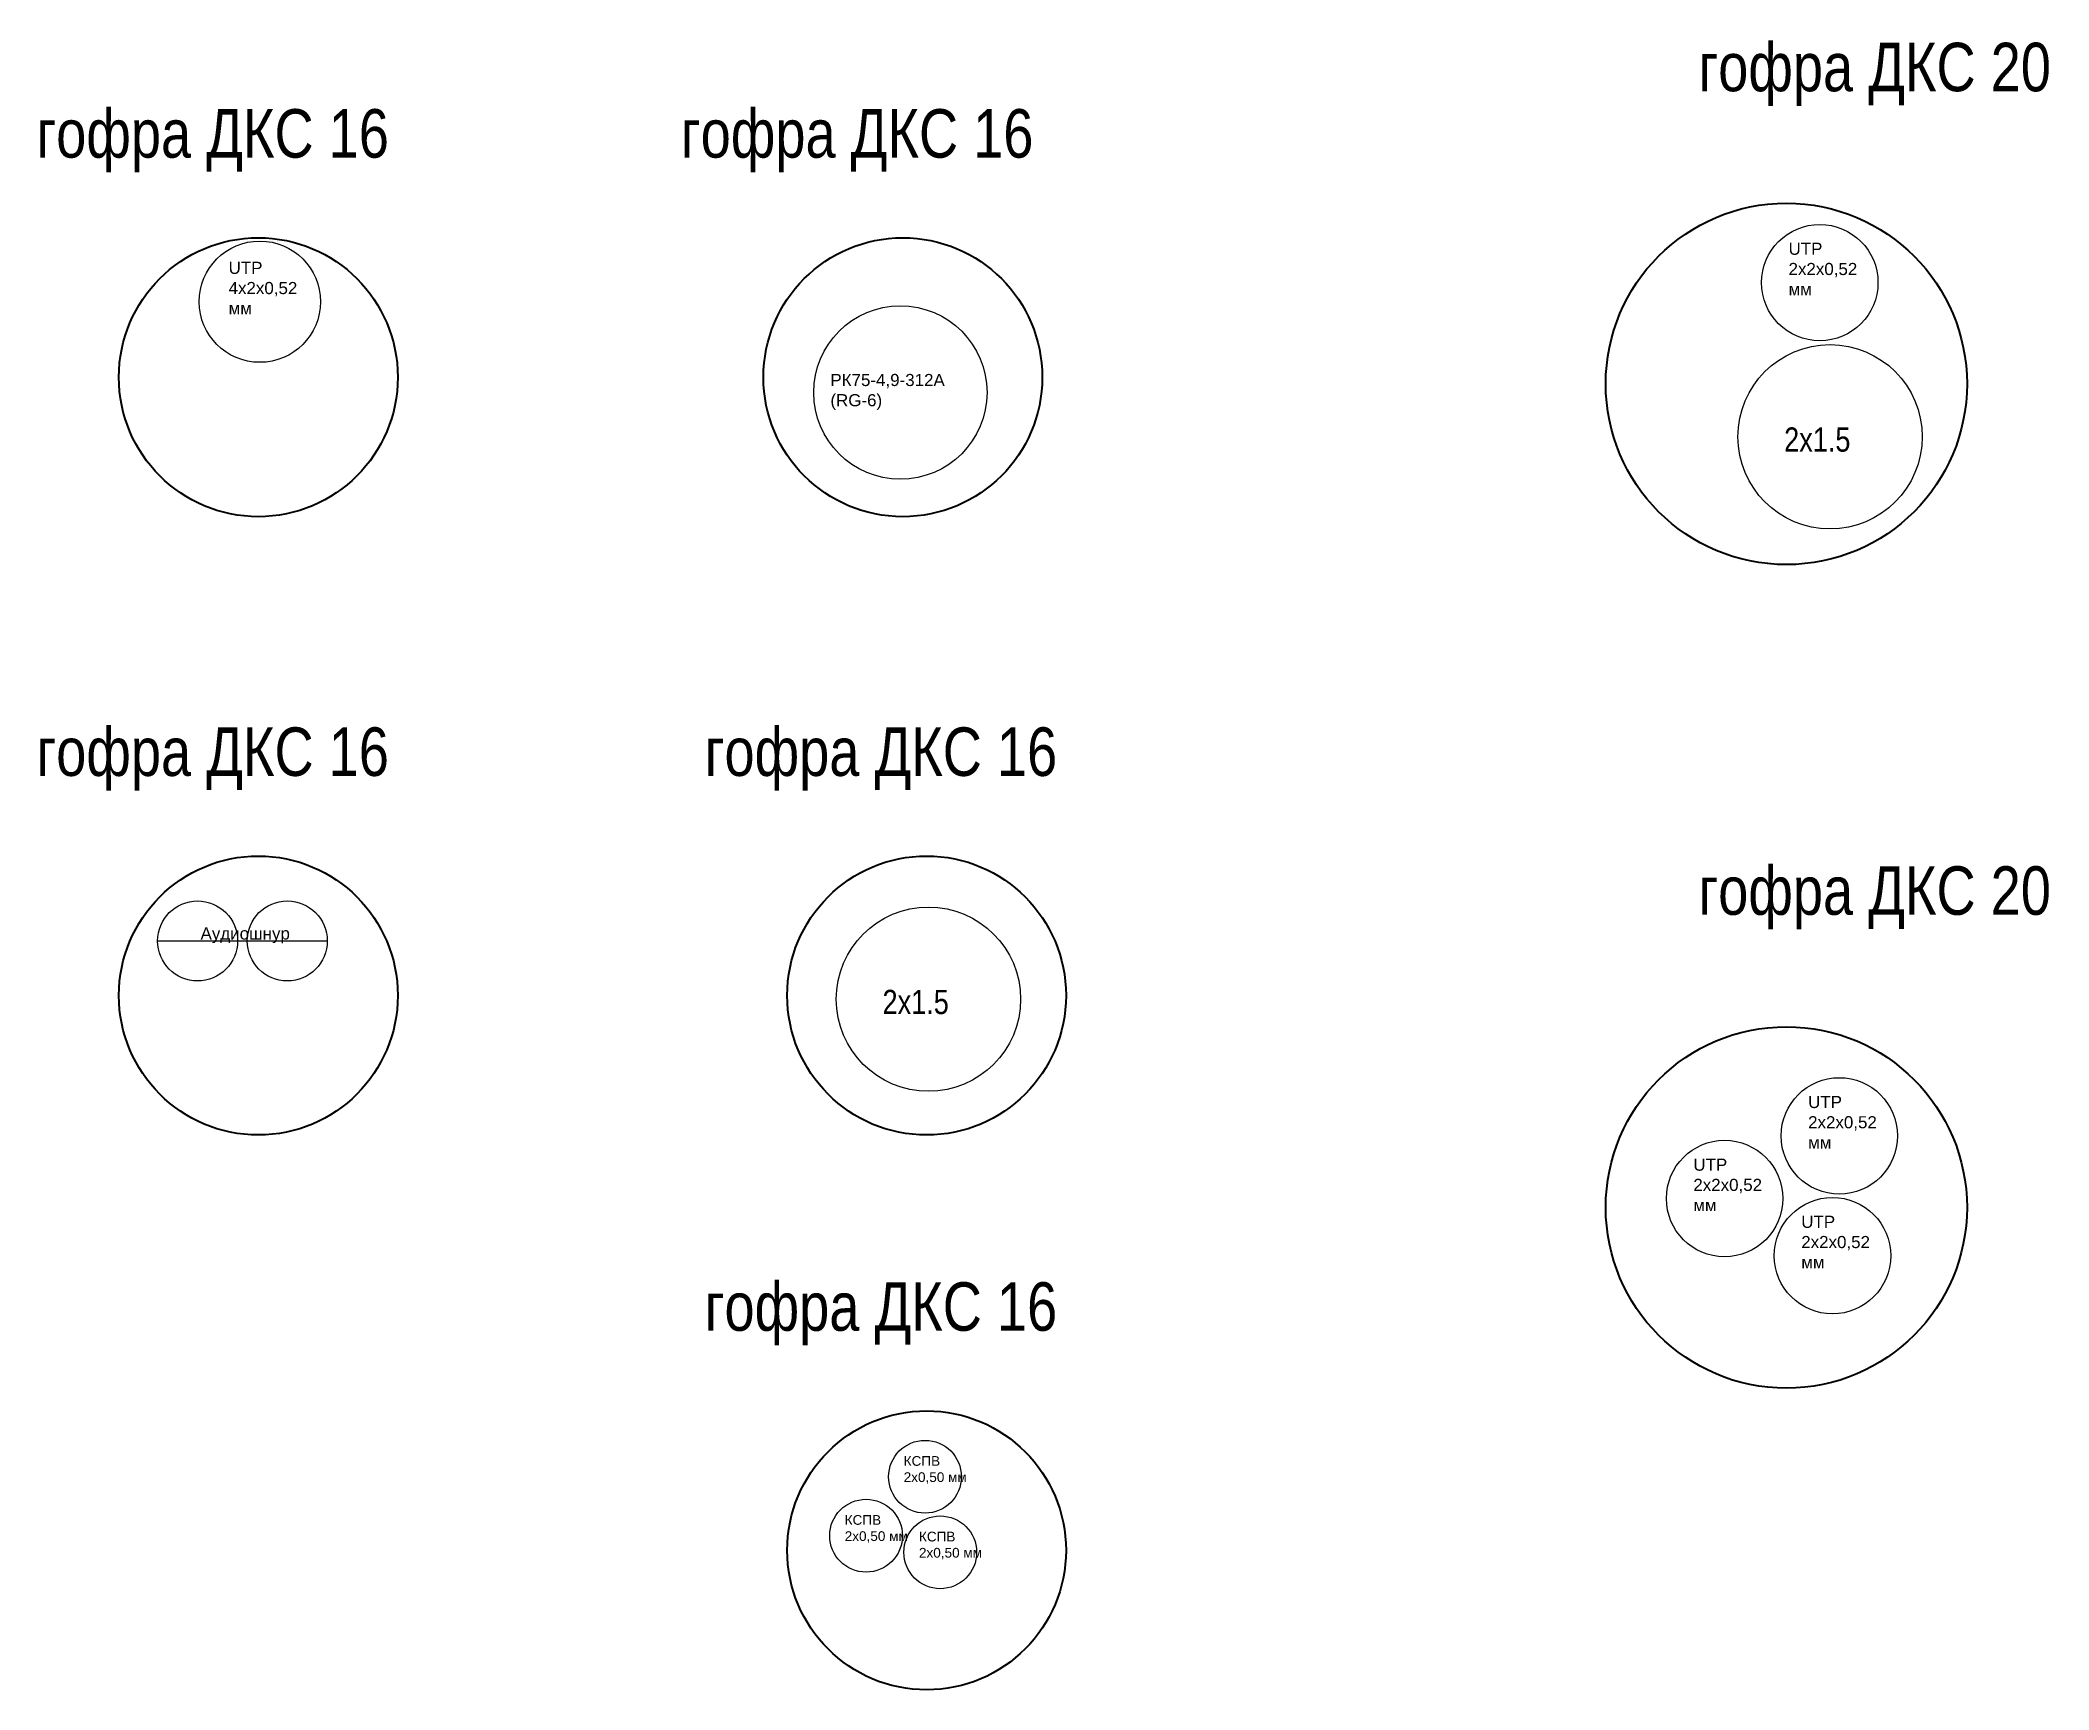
# Model space of a CAD drawing. Header units: millimetres. Extents: x -8189 to 16488, y -6763 to 17206.
# Drawn here: x -6710.3 to -6627.4, y -6527 to -6459 of the extents above; entities that cross this region are included whole.
import ezdxf

# ---------------------------------------------------------------- set-up
doc = ezdxf.new("R2010")
doc.units = ezdxf.units.MM
for name, color, linetype in [('05 Слаботочка', 7, 'Continuous'), ('06 Авт-ка климата', 7, 'Continuous'), ('08 Пож. и техн. сигн.', 7, 'Continuous'), ('13 Трассы и коробки слаботочки', 7, 'Continuous')]:
    doc.layers.add(name, color=color, linetype=linetype)
doc.styles.get("Standard").update_dxf_attribs({"font": 'arial.ttf'})

msp = doc.modelspace()

# ---------------------------------------------------------------- texts
at = {"layer": '05 Слаботочка', "color": 6, "char_height": 0.5, "width": 2.81683, "attachment_point": 1}
for s, insert in [('{UTP 4х2х0,52 мм}', (-6702.496, -6468.119)), ('{РК75-4,9-312А (RG-6)}', (-6677.674, -6472.744)), ('{Аудиошнур}', (-6703.653, -6495.565))]:
    msp.add_mtext(s, dxfattribs=dict(at, insert=insert))
at = {"layer": '06 Авт-ка климата', "color": 5, "width": 0.8}
for p in [(-6638.337, -6475.95), (-6675.524, -6499.14)]:
    msp.add_text('2x1.5', height=1, dxfattribs=at).set_placement(p)
at = {"layer": '06 Авт-ка климата', "color": 5, "insert": (-6638.155, -6467.333), "char_height": 0.5, "width": 2.81683, "attachment_point": 1}
msp.add_mtext('{UTP 2х2х0,52 мм}', dxfattribs=at)
at = {"layer": '08 Пож. и техн. сигн.', "color": 1, "width": 2.81683, "attachment_point": 1}
for s, insert, char_height in [('{UTP 2х2х0,52 мм}', (-6637.348, -6502.516), 0.5), ('{UTP 2х2х0,52 мм}', (-6642.082, -6505.099), 0.5), ('{UTP 2х2х0,52 мм}', (-6637.631, -6507.455), 0.5), ('{КСПВ 2х0,50 мм}', (-6674.652, -6517.366), 0.4), ('{КСПВ 2х0,50 мм}', (-6677.084, -6519.798), 0.4), ('{КСПВ 2х0,50 мм}', (-6674.022, -6520.484), 0.4)]:
    msp.add_mtext(s, dxfattribs=dict(at, insert=insert, char_height=char_height))
at = {"layer": '13 Трассы и коробки слаботочки', "width": 0.8}
for s, p in [('гофра ДКС 20', (-6641.873, -6461.089)), ('гофра ДКС 16', (-6710.423, -6463.827)), ('гофра ДКС 16', (-6683.841, -6463.827)), ('гофра ДКС 16', (-6710.423, -6489.32)), ('гофра ДКС 16', (-6682.86, -6489.32)), ('гофра ДКС 20', (-6641.873, -6495.046)), ('гофра ДКС 16', (-6682.86, -6512.198))]:
    msp.add_text(s, height=2, dxfattribs=at).set_placement(p)

# ---------------------------------------------------------------- linework, layer by layer
at = {"layer": '05 Слаботочка', "color": 6}
msp.add_line((-6705.426, -6496.123), (-6698.426, -6496.123), dxfattribs=at)
for centre, radius in [((-6701.208, -6469.766), 2.5), ((-6674.787, -6473.51), 3.575), ((-6703.776, -6496.123), 1.65), ((-6700.076, -6496.123), 1.65)]:
    msp.add_circle(centre, radius, dxfattribs=at)
at = {"layer": '06 Авт-ка климата', "color": 5}
for centre, radius in [((-6636.867, -6468.98), 2.4), ((-6636.443, -6475.335), 3.8), ((-6673.63, -6498.525), 3.8)]:
    msp.add_circle(centre, radius, dxfattribs=at)
at = {"layer": '08 Пож. и техн. сигн.', "color": 1}
for centre, radius in [((-6636.061, -6504.162), 2.4), ((-6640.794, -6506.745), 2.4), ((-6636.343, -6509.102), 2.4), ((-6673.772, -6518.216), 1.5), ((-6676.204, -6520.648), 1.5), ((-6673.143, -6521.333), 1.5)]:
    msp.add_circle(centre, radius, dxfattribs=at)
at = {"layer": '13 Трассы и коробки слаботочки', "lineweight": 40}
for centre, radius in [((-6638.245, -6473.156), 7.45), ((-6701.27, -6472.881), 5.75), ((-6674.688, -6472.881), 5.75), ((-6701.27, -6498.374), 5.75), ((-6673.707, -6498.374), 5.75), ((-6638.245, -6507.113), 7.45), ((-6673.707, -6521.252), 5.75)]:
    msp.add_circle(centre, radius, dxfattribs=at)

msp.set_redraw_order([(e.dxf.handle, doc.entitydb.next_handle()) for e in msp.query("TEXT MTEXT ATTDEF DIMENSION ARC_DIMENSION")])  # texts and dimensions are drawn at this point

doc.saveas('drawing.dxf')
